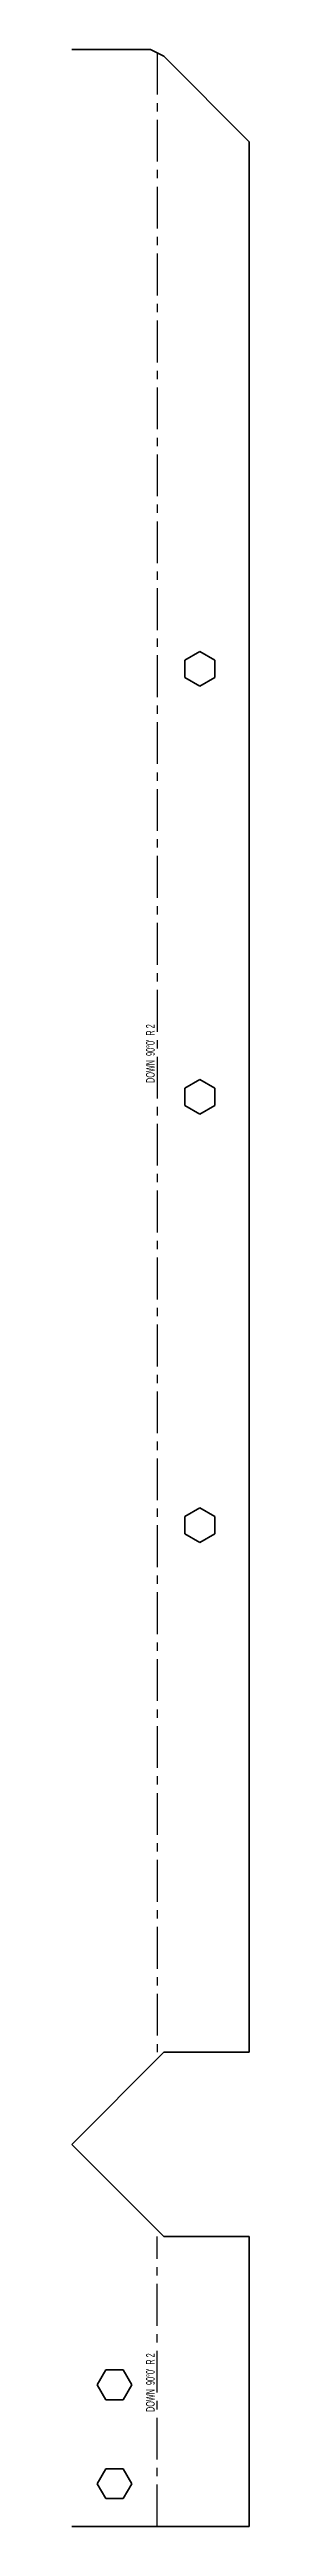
# Model space of a CAD drawing. Header units: millimetres. Extents: x -769 to 1715, y -375 to 486.
# Drawn here: x 1661 to 1715, y -320 to 432 of the extents above; entities that cross this region are included whole.
import ezdxf

# ---------------------------------------------------------------- set-up
doc = ezdxf.new("R2010")
doc.units = ezdxf.units.MM
doc.linetypes.add('CENTERX2', pattern=[20.32, 12.7, -2.54, 2.54, -2.54])
doc.styles.add('SLDTEXTSTYLE0', font='TXT', dxfattribs={"width": 0.572187})

msp = doc.modelspace()

# ---------------------------------------------------------------- texts
at = {"color": 7, "linetype": 'Continuous', "lineweight": 0, "char_height": 2.6458, "attachment_point": 2, "rotation": 90, "style": 'SLDTEXTSTYLE0'}
for insert in [(1683.89, 126.88), (1683.89, -276.62)]:
    msp.add_mtext("DOWN  90°0'  R 2", dxfattribs=dict(at, insert=insert))

# ---------------------------------------------------------------- linework, layer by layer
at = {"color": 7, "linetype": 'Continuous', "lineweight": 35}
for p, q in [((1661.29, 431.71), (1685.3, 431.71)), ((1685.3, 431.71), (1689.3, 429.71)), ((1689.3, 429.71), (1715.3, 403.71)), ((1715.3, 403.71), (1715.3, -176.28)), ((1700.3, 248.97), (1695.75, 246.34)), ((1704.85, 246.34), (1700.3, 248.97)), ((1695.75, 246.34), (1695.75, 241.09)), ((1695.75, 241.09), (1700.3, 238.46)), ((1700.3, 238.46), (1704.85, 241.09)), ((1704.85, 241.09), (1704.85, 246.34)), ((1700.3, 118.97), (1695.75, 116.34)), ((1695.75, 116.34), (1695.75, 111.09)), ((1704.85, 116.34), (1700.3, 118.97)), ((1704.85, 111.09), (1704.85, 116.34)), ((1695.75, 111.09), (1700.3, 108.46)), ((1700.3, 108.46), (1704.85, 111.09)), ((1700.3, -11.03), (1695.75, -13.66)), ((1695.75, -13.66), (1695.75, -18.91)), ((1704.85, -13.66), (1700.3, -11.03)), ((1704.85, -18.91), (1704.85, -13.66)), ((1695.75, -18.91), (1700.3, -21.54)), ((1700.3, -21.54), (1704.85, -18.91)), ((1689.3, -176.28), (1661.29, -204.28)), ((1715.3, -176.28), (1689.3, -176.28)), ((1661.29, -204.28), (1689.3, -232.29)), ((1689.3, -232.29), (1715.3, -232.29)), ((1715.3, -232.29), (1715.3, -320.28)), ((1671.67, -272.74), (1669.05, -277.29)), ((1669.05, -277.29), (1671.67, -281.84)), ((1676.93, -272.74), (1671.67, -272.74)), ((1679.56, -277.29), (1676.93, -272.74)), ((1676.93, -281.84), (1679.56, -277.29)), ((1671.67, -281.84), (1676.93, -281.84)), ((1671.67, -302.74), (1669.05, -307.29)), ((1669.05, -307.29), (1671.67, -311.84)), ((1676.93, -302.74), (1671.67, -302.74)), ((1679.56, -307.29), (1676.93, -302.74)), ((1676.93, -311.84), (1679.56, -307.29)), ((1671.67, -311.84), (1676.93, -311.84)), ((1715.3, -320.28), (1661.29, -320.28))]:
    msp.add_line(p, q, dxfattribs=at)
at = {"color": 7, "linetype": 'CENTERX2'}
for p, q in [((1687.3, 430.71), (1687.3, -176.28)), ((1687.3, -320.28), (1687.3, -232.29))]:
    msp.add_line(p, q, dxfattribs=at)

msp.set_redraw_order([(e.dxf.handle, doc.entitydb.next_handle()) for e in msp.query("TEXT MTEXT ATTDEF DIMENSION ARC_DIMENSION")])  # texts and dimensions are drawn at this point

doc.saveas('drawing.dxf')
